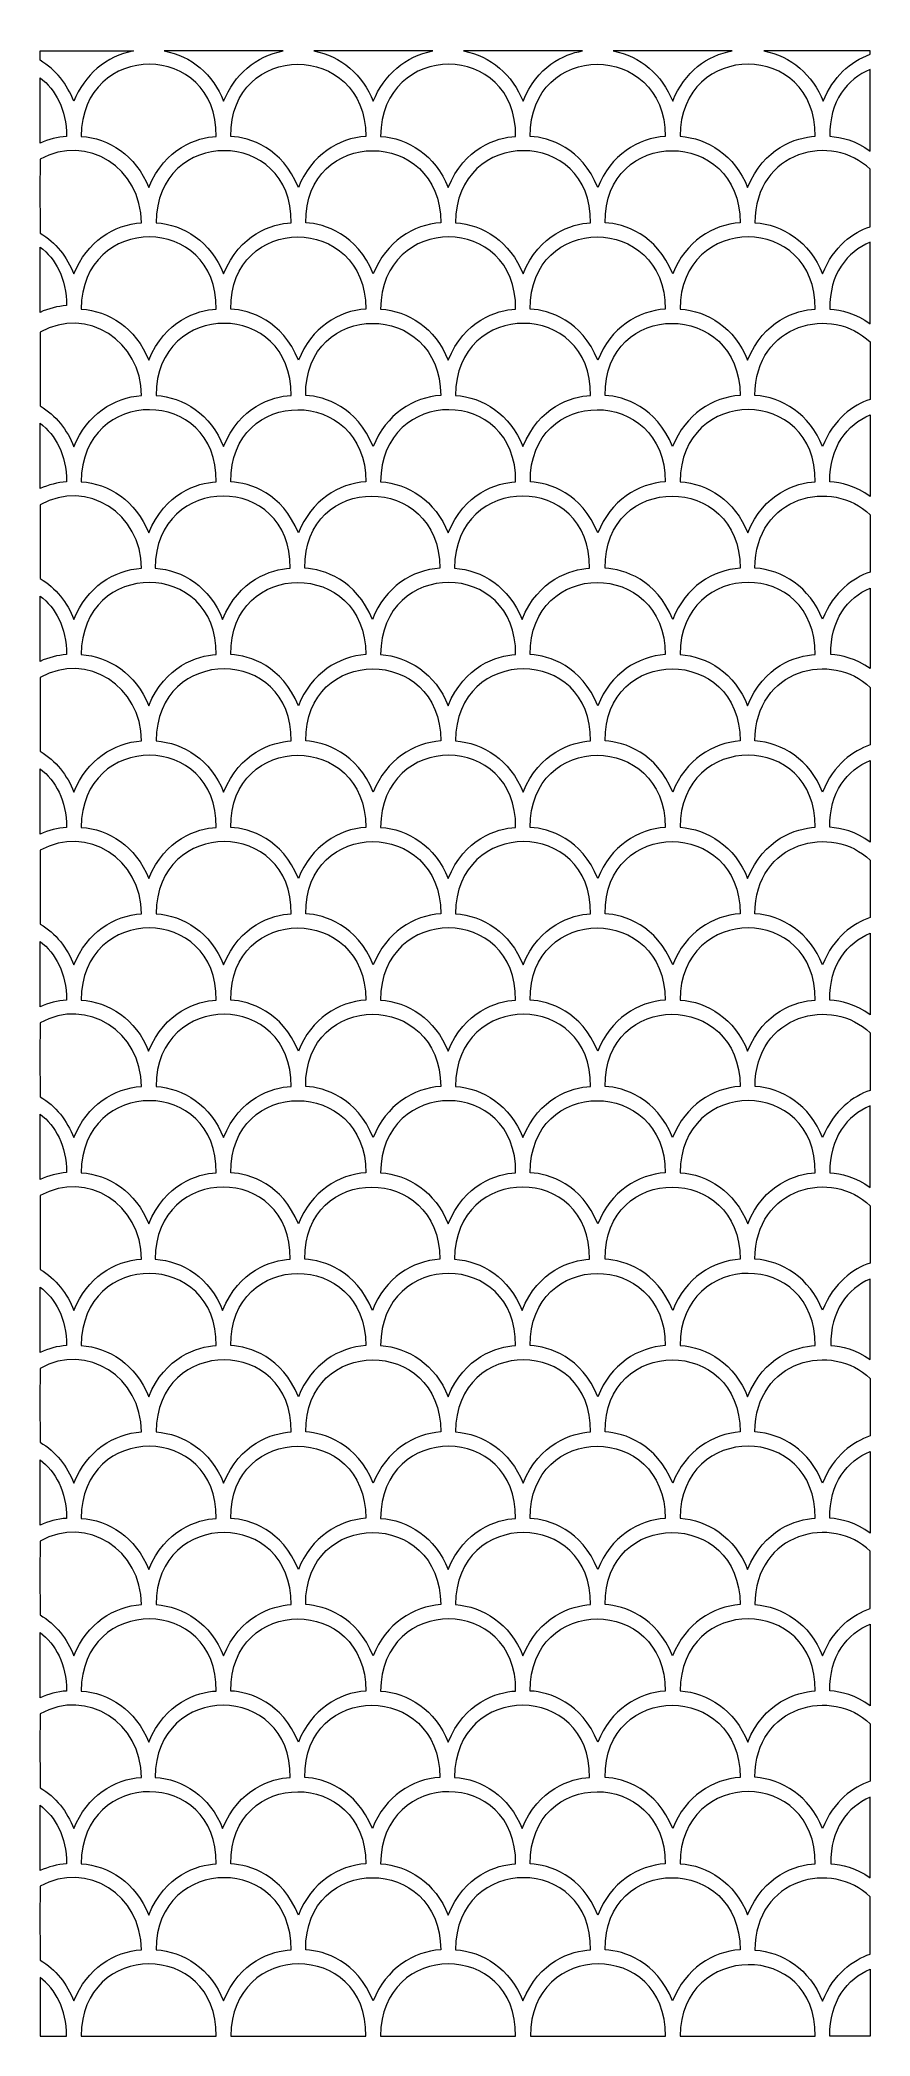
# Model space of a CAD drawing. Header units: centimetres. Extents: x -43 to 43, y -103 to 104.
import ezdxf

# ---------------------------------------------------------------- set-up
doc = ezdxf.new("R2010")
doc.units = ezdxf.units.CM
doc.header["$MEASUREMENT"] = 0
doc.layers.add('layer 1', color=7, linetype='Continuous')

msp = doc.modelspace()

# ---------------------------------------------------------------- linework, layer by layer
at = {"layer": 'layer 1', "color": 242, "lineweight": 9}
for points, knots in [([(-31.74404, 88.68978), (-33.06571, 92.06393), (-35.91155, 93.80827), (-38.74036, 93.99376), (-38.74036, 93.99376), (-38.70064, 103.98166), (-24.61232, 103.92757), (-24.74966, 93.99376), (-24.74966, 93.99376), (-26.72084, 93.8784), (-30.06688, 92.82874), (-31.74404, 88.68978)], [0, 0, 0, 0, 0.25, 0.25, 0.25, 0.25, 0.5, 0.5, 0.5, 0.5, 1, 1, 1, 1]), ([(-16.2313, 88.68976), (-14.90961, 92.0639), (-12.06377, 93.80824), (-9.23496, 93.99372), (-9.23496, 93.99372), (-9.27464, 103.98162), (-23.36296, 103.92757), (-23.22566, 93.99376), (-23.22566, 93.99376), (-21.25448, 93.87839), (-17.90844, 92.82872), (-16.2313, 88.68976)], [0, 0, 0, 0, 0.25, 0.25, 0.25, 0.25, 0.5, 0.5, 0.5, 0.5, 1, 1, 1, 1]), ([(-0.71464, 88.68974), (-2.03631, 92.06388), (-4.88215, 93.80823), (-7.71096, 93.99372), (-7.71096, 93.99372), (-7.67124, 103.98162), (6.41708, 103.92753), (6.27974, 93.99372), (6.27974, 93.99372), (4.30856, 93.87835), (0.96252, 92.8287), (-0.71464, 88.68974)], [0, 0, 0, 0, 0.25, 0.25, 0.25, 0.25, 0.5, 0.5, 0.5, 0.5, 1, 1, 1, 1]), ([(14.7981, 88.68972), (16.11979, 92.06386), (18.96563, 93.80819), (21.79444, 93.99368), (21.79444, 93.99368), (21.75476, 103.98158), (7.66644, 103.92753), (7.80374, 93.99372), (7.80374, 93.99372), (9.77492, 93.87835), (13.12096, 92.82868), (14.7981, 88.68972)], [0, 0, 0, 0, 0.25, 0.25, 0.25, 0.25, 0.5, 0.5, 0.5, 0.5, 1, 1, 1, 1]), ([(30.31926, 88.69756), (28.99758, 92.07169), (26.15173, 93.81602), (23.32292, 94.0015), (23.32292, 94.0015), (23.3626, 103.9894), (37.45092, 103.93537), (37.31362, 94.00156), (37.31362, 94.00156), (35.34244, 93.88618), (31.9964, 92.83652), (30.31926, 88.69756)], [0, 0, 0, 0, 0.25, 0.25, 0.25, 0.25, 0.5, 0.5, 0.5, 0.5, 1, 1, 1, 1]), ([(-33.32477, 102.84228), (-33.32477, 102.84228), (-43.00612, 102.84617), (-43.00612, 102.84617), (-43.00612, 102.84617), (-43.00612, 102.84617), (-43.0097, 101.88132), (-43.0097, 101.88132), (-43.0097, 101.88132), (-41.36682, 100.91911), (-40.20872, 99.3893), (-39.49845, 97.63643), (-39.49845, 97.63643), (-38.44616, 100.32283), (-36.14063, 102.35386), (-33.32477, 102.84228)], [0, 0, 0, 0, 0.2, 0.2, 0.2, 0.2, 0.4, 0.4, 0.4, 0.4, 0.6, 0.6, 0.6, 0.6, 1, 1, 1, 1]), ([(-17.82666, 102.8462), (-20.63703, 102.35691), (-22.89186, 100.3339), (-23.98331, 97.64035), (-23.98331, 97.64035), (-25.07234, 100.4206), (-27.32856, 102.35561), (-30.157, 102.84621), (-30.157, 102.84621), (-26.11623, 102.84621), (-21.86877, 102.8462), (-17.82666, 102.8462)], [0, 0, 0, 0, 0.25, 0.25, 0.25, 0.25, 0.5, 0.5, 0.5, 0.5, 1, 1, 1, 1]), ([(-2.29689, 102.84617), (-5.09905, 102.36007), (-7.41859, 100.32595), (-8.47057, 97.64033), (-8.47057, 97.64033), (-9.56265, 100.33543), (-11.81664, 102.35684), (-14.62724, 102.8462), (-14.62724, 102.8462), (-14.62724, 102.8462), (-2.29689, 102.84617), (-2.29689, 102.84617)], [0, 0, 0, 0, 0.25, 0.25, 0.25, 0.25, 0.5, 0.5, 0.5, 0.5, 1, 1, 1, 1]), ([(13.20267, 102.84615), (11.22202, 102.50124), (8.50373, 101.23755), (7.04609, 97.64031), (7.04609, 97.64031), (5.99363, 100.32716), (3.67476, 102.36009), (0.8724, 102.84617), (0.8724, 102.84617), (0.8724, 102.84617), (13.20267, 102.84615), (13.20267, 102.84615)], [0, 0, 0, 0, 0.25, 0.25, 0.25, 0.25, 0.5, 0.5, 0.5, 0.5, 1, 1, 1, 1]), ([(28.73252, 102.84614), (26.18836, 102.40485), (23.75224, 100.68696), (22.55883, 97.64029), (22.55883, 97.64029), (21.46671, 100.33549), (19.21278, 102.35679), (16.40216, 102.84616), (16.40216, 102.84616), (16.40216, 102.84616), (28.73252, 102.84614), (28.73252, 102.84614)], [0, 0, 0, 0, 0.25, 0.25, 0.25, 0.25, 0.5, 0.5, 0.5, 0.5, 1, 1, 1, 1]), ([(43.01594, 102.49677), (40.97701, 101.76271), (39.14679, 100.15364), (38.16229, 97.64029), (38.16229, 97.64029), (37.07017, 100.33549), (34.81624, 102.35679), (32.00562, 102.84616), (32.00562, 102.84616), (32.00562, 102.84616), (43.01596, 102.84616), (43.01596, 102.84616), (43.01596, 102.84616), (43.01596, 102.84616), (43.01594, 102.49677), (43.01594, 102.49677)], [0, 0, 0, 0, 0.2, 0.2, 0.2, 0.2, 0.4, 0.4, 0.4, 0.4, 0.6, 0.6, 0.6, 0.6, 1, 1, 1, 1]), ([(-43.00559, 93.2877), (-42.13619, 93.68226), (-41.21298, 93.92833), (-40.25972, 93.99082), (-40.25972, 93.99082), (-40.27093, 96.81412), (-41.38853, 98.83576), (-43.00621, 100.05795), (-43.00621, 100.05795), (-43.00621, 100.05795), (-43.00559, 93.2877), (-43.00559, 93.2877)], [0, 0, 0, 0, 0.25, 0.25, 0.25, 0.25, 0.5, 0.5, 0.5, 0.5, 1, 1, 1, 1]), ([(43.01608, 92.4713), (41.55408, 93.56116), (39.96927, 93.93533), (38.83762, 94.00156), (38.83762, 94.00156), (38.78738, 97.63665), (40.642, 99.94881), (43.01608, 100.93006), (43.01608, 100.93006), (43.01608, 100.93006), (43.01608, 92.4713), (43.01608, 92.4713)], [0, 0, 0, 0, 0.25, 0.25, 0.25, 0.25, 0.5, 0.5, 0.5, 0.5, 1, 1, 1, 1]), ([(-43.00607, 91.62205), (-38.1091, 94.34649), (-32.52139, 90.67458), (-32.49902, 85.04079), (-32.49902, 85.04079), (-35.32783, 84.85531), (-38.17367, 83.11097), (-39.49536, 79.73685), (-39.49536, 79.73685), (-40.2069, 81.49282), (-41.35942, 83.00688), (-43.00605, 83.97214), (-43.00605, 83.97214), (-43.01446, 86.52289), (-43.02148, 89.07153), (-43.00607, 91.62205)], [0, 0, 0, 0, 0.2, 0.2, 0.2, 0.2, 0.4, 0.4, 0.4, 0.4, 0.6, 0.6, 0.6, 0.6, 1, 1, 1, 1]), ([(-23.98334, 79.73977), (-25.30501, 83.11391), (-28.15085, 84.85825), (-30.97966, 85.04373), (-30.97966, 85.04373), (-30.93995, 95.03164), (-16.85163, 94.97755), (-16.98896, 85.04374), (-16.98896, 85.04374), (-18.96014, 84.92838), (-22.30618, 83.87872), (-23.98334, 79.73977)], [0, 0, 0, 0, 0.25, 0.25, 0.25, 0.25, 0.5, 0.5, 0.5, 0.5, 1, 1, 1, 1]), ([(-8.4706, 79.73975), (-7.14891, 83.11388), (-4.30307, 84.85822), (-1.47426, 85.04369), (-1.47426, 85.04369), (-1.51395, 95.0316), (-15.60227, 94.97755), (-15.46496, 85.04374), (-15.46496, 85.04374), (-13.49378, 84.92837), (-10.14774, 83.8787), (-8.4706, 79.73975)], [0, 0, 0, 0, 0.25, 0.25, 0.25, 0.25, 0.5, 0.5, 0.5, 0.5, 1, 1, 1, 1]), ([(7.04606, 79.73973), (5.72439, 83.11386), (2.87855, 84.85821), (0.04974, 85.04369), (0.04974, 85.04369), (0.08945, 95.0316), (14.17777, 94.97751), (14.04044, 85.0437), (14.04044, 85.0437), (12.06926, 84.92833), (8.72322, 83.87868), (7.04606, 79.73973)], [0, 0, 0, 0, 0.25, 0.25, 0.25, 0.25, 0.5, 0.5, 0.5, 0.5, 1, 1, 1, 1]), ([(22.5588, 79.73971), (23.88049, 83.11384), (26.72633, 84.85817), (29.55514, 85.04365), (29.55514, 85.04365), (29.51545, 95.03156), (15.42713, 94.97751), (15.56444, 85.0437), (15.56444, 85.0437), (17.53562, 84.92833), (20.88166, 83.87866), (22.5588, 79.73971)], [0, 0, 0, 0, 0.25, 0.25, 0.25, 0.25, 0.5, 0.5, 0.5, 0.5, 1, 1, 1, 1]), ([(43.01607, 84.63839), (41.24937, 84.03031), (39.25506, 82.64691), (38.07999, 79.74701), (38.07999, 79.74701), (36.75831, 83.12114), (33.91246, 84.86547), (31.08365, 85.05095), (31.08365, 85.05095), (31.11356, 92.58319), (39.13329, 94.40441), (43.01608, 90.58405), (43.01608, 90.58405), (43.01608, 90.58405), (43.01608, 90.584), (43.01608, 90.584), (43.01608, 90.584), (43.01608, 90.584), (43.01607, 84.63839), (43.01607, 84.63839)], [0, 0, 0, 0, 0.166666667, 0.166666667, 0.166666667, 0.166666667, 0.333333333, 0.333333333, 0.333333333, 0.333333333, 0.5, 0.5, 0.5, 0.5, 0.666666667, 0.666666667, 0.666666667, 0.666666667, 1, 1, 1, 1]), ([(-31.74369, 70.79735), (-33.06537, 74.17149), (-35.9112, 75.91583), (-38.74001, 76.10132), (-38.74001, 76.10132), (-38.7003, 86.08922), (-24.61198, 86.03512), (-24.74931, 76.10132), (-24.74931, 76.10132), (-26.72049, 75.98596), (-30.06654, 74.9363), (-31.74369, 70.79735)], [0, 0, 0, 0, 0.25, 0.25, 0.25, 0.25, 0.5, 0.5, 0.5, 0.5, 1, 1, 1, 1]), ([(-16.22853, 70.79733), (-14.90813, 74.17196), (-12.06294, 75.91738), (-9.2342, 76.10393), (-9.2342, 76.10393), (-9.27767, 86.09181), (-23.36597, 86.03243), (-23.2249, 76.09867), (-23.2249, 76.09867), (-21.25368, 75.98405), (-17.90725, 74.93565), (-16.22853, 70.79733)], [0, 0, 0, 0, 0.25, 0.25, 0.25, 0.25, 0.5, 0.5, 0.5, 0.5, 1, 1, 1, 1]), ([(-0.71429, 70.79731), (-2.03597, 74.17144), (-4.8818, 75.91579), (-7.71061, 76.10128), (-7.71061, 76.10128), (-7.6709, 86.08918), (6.41742, 86.03508), (6.28009, 76.10128), (6.28009, 76.10128), (4.30891, 75.98591), (0.96286, 74.93626), (-0.71429, 70.79731)], [0, 0, 0, 0, 0.25, 0.25, 0.25, 0.25, 0.5, 0.5, 0.5, 0.5, 1, 1, 1, 1]), ([(14.79845, 70.79729), (16.12013, 74.17142), (18.96598, 75.91575), (21.79479, 76.10124), (21.79479, 76.10124), (21.7551, 86.08914), (7.66678, 86.03508), (7.80409, 76.10128), (7.80409, 76.10128), (9.77527, 75.98591), (13.1213, 74.93624), (14.79845, 70.79729)], [0, 0, 0, 0, 0.25, 0.25, 0.25, 0.25, 0.5, 0.5, 0.5, 0.5, 1, 1, 1, 1]), ([(30.31931, 70.79698), (28.99761, 74.17111), (26.15178, 75.91544), (23.32297, 76.10092), (23.32297, 76.10092), (23.36264, 86.08882), (37.45096, 86.03478), (37.31367, 76.10098), (37.31367, 76.10098), (35.34249, 75.9856), (31.99644, 74.93594), (30.31931, 70.79698)], [0, 0, 0, 0, 0.25, 0.25, 0.25, 0.25, 0.5, 0.5, 0.5, 0.5, 1, 1, 1, 1]), ([(43.01605, 74.57077), (41.55407, 75.66059), (39.9693, 76.03475), (38.83767, 76.10098), (38.83767, 76.10098), (38.78742, 79.73603), (40.642, 82.04816), (43.01606, 83.02943), (43.01606, 83.02943), (43.01606, 83.02943), (43.01605, 74.57077), (43.01605, 74.57077)], [0, 0, 0, 0, 0.25, 0.25, 0.25, 0.25, 0.5, 0.5, 0.5, 0.5, 1, 1, 1, 1]), ([(-43.00559, 75.7617), (-42.13619, 76.15626), (-41.21298, 76.40233), (-40.25972, 76.46482), (-40.25972, 76.46482), (-40.27093, 79.28812), (-41.38853, 81.30976), (-43.00621, 82.53195), (-43.00621, 82.53195), (-43.00621, 82.53195), (-43.00559, 75.7617), (-43.00559, 75.7617)], [0, 0, 0, 0, 0.25, 0.25, 0.25, 0.25, 0.5, 0.5, 0.5, 0.5, 1, 1, 1, 1]), ([(-23.99267, 61.84721), (-25.31435, 65.22134), (-28.16019, 66.96569), (-30.989, 67.15118), (-30.989, 67.15118), (-30.94928, 77.13908), (-16.86096, 77.08499), (-16.9983, 67.15118), (-16.9983, 67.15118), (-18.96948, 67.03582), (-22.31552, 65.98616), (-23.99267, 61.84721)], [0, 0, 0, 0, 0.25, 0.25, 0.25, 0.25, 0.5, 0.5, 0.5, 0.5, 1, 1, 1, 1]), ([(-8.47993, 61.84719), (-7.15825, 65.22131), (-4.31241, 66.96566), (-1.4836, 67.15114), (-1.4836, 67.15114), (-1.52328, 77.13904), (-15.6116, 77.08499), (-15.4743, 67.15118), (-15.4743, 67.15118), (-13.50312, 67.03581), (-10.15708, 65.98614), (-8.47993, 61.84719)], [0, 0, 0, 0, 0.25, 0.25, 0.25, 0.25, 0.5, 0.5, 0.5, 0.5, 1, 1, 1, 1]), ([(7.03673, 61.84717), (5.71505, 65.22129), (2.86921, 66.96565), (0.0404, 67.15114), (0.0404, 67.15114), (0.08012, 77.13904), (14.16844, 77.08495), (14.0311, 67.15114), (14.0311, 67.15114), (12.05992, 67.03577), (8.71388, 65.98612), (7.03673, 61.84717)], [0, 0, 0, 0, 0.25, 0.25, 0.25, 0.25, 0.5, 0.5, 0.5, 0.5, 1, 1, 1, 1]), ([(22.54947, 61.84715), (23.87115, 65.22127), (26.71699, 66.96561), (29.5458, 67.1511), (29.5458, 67.1511), (29.50612, 77.139), (15.4178, 77.08495), (15.5551, 67.15114), (15.5551, 67.15114), (17.52628, 67.03577), (20.87232, 65.9861), (22.54947, 61.84715)], [0, 0, 0, 0, 0.25, 0.25, 0.25, 0.25, 0.5, 0.5, 0.5, 0.5, 1, 1, 1, 1]), ([(-43.00193, 73.71449), (-38.10496, 76.43893), (-32.51725, 72.76702), (-32.49488, 67.13323), (-32.49488, 67.13323), (-35.32369, 66.94775), (-38.16953, 65.20341), (-39.49122, 61.82929), (-39.49122, 61.82929), (-40.20276, 63.58526), (-41.35528, 65.09932), (-43.00191, 66.06458), (-43.00191, 66.06458), (-43.01032, 68.61533), (-43.01734, 71.16397), (-43.00193, 73.71449)], [0, 0, 0, 0, 0.2, 0.2, 0.2, 0.2, 0.4, 0.4, 0.4, 0.4, 0.6, 0.6, 0.6, 0.6, 1, 1, 1, 1]), ([(43.01607, 72.69124), (39.13341, 76.51201), (31.11323, 74.69096), (31.08332, 67.15851), (31.08332, 67.15851), (33.91213, 66.97303), (36.75798, 65.2287), (38.07967, 61.85457), (38.07967, 61.85457), (39.2548, 64.75463), (41.24927, 66.13802), (43.01604, 66.74605), (43.01604, 66.74605), (43.01604, 66.74605), (43.01607, 72.69124), (43.01607, 72.69124)], [0, 0, 0, 0, 0.2, 0.2, 0.2, 0.2, 0.4, 0.4, 0.4, 0.4, 0.6, 0.6, 0.6, 0.6, 1, 1, 1, 1]), ([(-31.74333, 52.89855), (-33.065, 56.27268), (-35.91084, 58.01703), (-38.73965, 58.20252), (-38.73965, 58.20252), (-38.69993, 68.19041), (-24.61161, 68.13633), (-24.74895, 58.20252), (-24.74895, 58.20252), (-26.72013, 58.08716), (-30.06617, 57.0375), (-31.74333, 52.89855)], [0, 0, 0, 0, 0.25, 0.25, 0.25, 0.25, 0.5, 0.5, 0.5, 0.5, 1, 1, 1, 1]), ([(-16.23059, 52.89853), (-14.9089, 56.27265), (-12.06306, 58.017), (-9.23425, 58.20248), (-9.23425, 58.20248), (-9.27393, 68.19037), (-23.36225, 68.13633), (-23.22495, 58.20252), (-23.22495, 58.20252), (-21.25377, 58.08715), (-17.90773, 57.03748), (-16.23059, 52.89853)], [0, 0, 0, 0, 0.25, 0.25, 0.25, 0.25, 0.5, 0.5, 0.5, 0.5, 1, 1, 1, 1]), ([(-0.71393, 52.89851), (-2.0356, 56.27263), (-4.88144, 58.01699), (-7.71025, 58.20248), (-7.71025, 58.20248), (-7.67053, 68.19037), (6.41779, 68.13629), (6.28045, 58.20248), (6.28045, 58.20248), (4.30927, 58.08711), (0.96323, 57.03746), (-0.71393, 52.89851)], [0, 0, 0, 0, 0.25, 0.25, 0.25, 0.25, 0.5, 0.5, 0.5, 0.5, 1, 1, 1, 1]), ([(14.79881, 52.89849), (16.1205, 56.27261), (18.96634, 58.01695), (21.79515, 58.20244), (21.79515, 58.20244), (21.75547, 68.19033), (7.66715, 68.13629), (7.80445, 58.20248), (7.80445, 58.20248), (9.77563, 58.08711), (13.12167, 57.03744), (14.79881, 52.89849)], [0, 0, 0, 0, 0.25, 0.25, 0.25, 0.25, 0.5, 0.5, 0.5, 0.5, 1, 1, 1, 1]), ([(30.32866, 52.90441), (29.00697, 56.27855), (26.16113, 58.02288), (23.33231, 58.20836), (23.33231, 58.20836), (23.372, 68.19627), (37.46032, 68.14223), (37.32301, 58.20842), (37.32301, 58.20842), (35.35184, 58.09303), (32.0058, 57.04337), (30.32866, 52.90441)], [0, 0, 0, 0, 0.25, 0.25, 0.25, 0.25, 0.5, 0.5, 0.5, 0.5, 1, 1, 1, 1]), ([(-43.00659, 57.49769), (-42.13719, 57.89225), (-41.21398, 58.13832), (-40.26072, 58.20081), (-40.26072, 58.20081), (-40.27193, 61.02411), (-41.38953, 63.04575), (-43.00721, 64.26794), (-43.00721, 64.26794), (-43.00721, 64.26794), (-43.00659, 57.49769), (-43.00659, 57.49769)], [0, 0, 0, 0, 0.25, 0.25, 0.25, 0.25, 0.5, 0.5, 0.5, 0.5, 1, 1, 1, 1]), ([(43.01603, 56.68519), (43.01603, 56.68519), (43.01602, 65.13298), (43.01602, 65.13298), (43.01602, 65.13298), (40.64648, 64.14951), (38.79684, 61.83867), (38.84701, 58.20842), (38.84701, 58.20842), (39.97623, 58.14233), (41.55665, 57.76963), (43.01603, 56.68519)], [0, 0, 0, 0, 0.25, 0.25, 0.25, 0.25, 0.5, 0.5, 0.5, 0.5, 1, 1, 1, 1]), ([(-43.00162, 55.82836), (-38.10465, 58.5528), (-32.51694, 54.88089), (-32.49457, 49.2471), (-32.49457, 49.2471), (-35.32338, 49.06162), (-38.16922, 47.31728), (-39.49091, 43.94316), (-39.49091, 43.94316), (-40.20245, 45.69913), (-41.35497, 47.21319), (-43.0016, 48.17845), (-43.0016, 48.17845), (-43.01001, 50.7292), (-43.01703, 53.27784), (-43.00162, 55.82836)], [0, 0, 0, 0, 0.2, 0.2, 0.2, 0.2, 0.4, 0.4, 0.4, 0.4, 0.6, 0.6, 0.6, 0.6, 1, 1, 1, 1]), ([(-24.08287, 43.94788), (-25.40454, 47.32203), (-28.25038, 49.06637), (-31.07919, 49.25186), (-31.07919, 49.25186), (-31.03948, 59.23976), (-16.95116, 59.18567), (-17.08849, 49.25186), (-17.08849, 49.25186), (-19.05967, 49.13649), (-22.40571, 48.08683), (-24.08287, 43.94788)], [0, 0, 0, 0, 0.25, 0.25, 0.25, 0.25, 0.5, 0.5, 0.5, 0.5, 1, 1, 1, 1]), ([(-8.57013, 43.94786), (-7.24844, 47.322), (-4.4026, 49.06634), (-1.57379, 49.25182), (-1.57379, 49.25182), (-1.61348, 59.23972), (-15.7018, 59.18567), (-15.56449, 49.25186), (-15.56449, 49.25186), (-13.59331, 49.13648), (-10.24727, 48.08681), (-8.57013, 43.94786)], [0, 0, 0, 0, 0.25, 0.25, 0.25, 0.25, 0.5, 0.5, 0.5, 0.5, 1, 1, 1, 1]), ([(6.94653, 43.94784), (5.62486, 47.32198), (2.77902, 49.06633), (-0.04979, 49.25182), (-0.04979, 49.25182), (-0.01008, 59.23972), (14.07824, 59.18563), (13.94091, 49.25182), (13.94091, 49.25182), (11.96973, 49.13644), (8.62369, 48.08679), (6.94653, 43.94784)], [0, 0, 0, 0, 0.25, 0.25, 0.25, 0.25, 0.5, 0.5, 0.5, 0.5, 1, 1, 1, 1]), ([(22.55987, 43.94673), (23.88156, 47.32085), (26.7274, 49.06519), (29.55621, 49.25068), (29.55621, 49.25068), (29.51652, 59.23857), (15.4282, 59.18453), (15.56551, 49.25072), (15.56551, 49.25072), (17.53669, 49.13535), (20.88273, 48.08568), (22.55987, 43.94673)], [0, 0, 0, 0, 0.25, 0.25, 0.25, 0.25, 0.5, 0.5, 0.5, 0.5, 1, 1, 1, 1]), ([(43.01608, 54.79209), (39.13354, 58.61331), (31.11289, 56.79239), (31.08298, 49.25971), (31.08298, 49.25971), (33.91179, 49.07423), (36.75764, 47.3299), (38.07932, 43.95577), (38.07932, 43.95577), (39.25452, 46.85601), (41.24916, 48.2394), (43.01602, 48.84736), (43.01602, 48.84736), (43.01602, 48.84736), (43.01608, 54.79209), (43.01608, 54.79209)], [0, 0, 0, 0, 0.2, 0.2, 0.2, 0.2, 0.4, 0.4, 0.4, 0.4, 0.6, 0.6, 0.6, 0.6, 1, 1, 1, 1]), ([(-31.74607, 34.99325), (-33.06775, 38.36739), (-35.91358, 40.11173), (-38.74239, 40.29721), (-38.74239, 40.29721), (-38.70268, 50.28512), (-24.61436, 50.23103), (-24.75169, 40.29721), (-24.75169, 40.29721), (-26.72287, 40.18186), (-30.06892, 39.1322), (-31.74607, 34.99325)], [0, 0, 0, 0, 0.25, 0.25, 0.25, 0.25, 0.5, 0.5, 0.5, 0.5, 1, 1, 1, 1]), ([(-16.23333, 34.99323), (-14.91165, 38.36736), (-12.0658, 40.1117), (-9.23699, 40.29717), (-9.23699, 40.29717), (-9.27668, 50.28508), (-23.365, 50.23103), (-23.22769, 40.29721), (-23.22769, 40.29721), (-21.25651, 40.18185), (-17.91048, 39.13218), (-16.23333, 34.99323)], [0, 0, 0, 0, 0.25, 0.25, 0.25, 0.25, 0.5, 0.5, 0.5, 0.5, 1, 1, 1, 1]), ([(-0.71667, 34.99321), (-2.03835, 38.36734), (-4.88418, 40.11169), (-7.71299, 40.29717), (-7.71299, 40.29717), (-7.67328, 50.28508), (6.41504, 50.23099), (6.27771, 40.29717), (6.27771, 40.29717), (4.30653, 40.18181), (0.96048, 39.13216), (-0.71667, 34.99321)], [0, 0, 0, 0, 0.25, 0.25, 0.25, 0.25, 0.5, 0.5, 0.5, 0.5, 1, 1, 1, 1]), ([(14.79607, 34.99319), (16.11775, 38.36732), (18.9636, 40.11165), (21.79241, 40.29713), (21.79241, 40.29713), (21.75272, 50.28504), (7.6644, 50.23099), (7.80171, 40.29717), (7.80171, 40.29717), (9.77289, 40.18181), (13.11892, 39.13214), (14.79607, 34.99319)], [0, 0, 0, 0, 0.25, 0.25, 0.25, 0.25, 0.5, 0.5, 0.5, 0.5, 1, 1, 1, 1]), ([(30.31827, 35.00399), (28.99658, 38.37813), (26.15074, 40.12246), (23.32193, 40.30794), (23.32193, 40.30794), (23.36161, 50.29584), (37.44993, 50.24181), (37.31263, 40.308), (37.31263, 40.308), (35.34145, 40.19261), (31.99541, 39.14296), (30.31827, 35.00399)], [0, 0, 0, 0, 0.25, 0.25, 0.25, 0.25, 0.5, 0.5, 0.5, 0.5, 1, 1, 1, 1]), ([(-43.00659, 39.59874), (-42.13719, 39.9933), (-41.21398, 40.23937), (-40.26072, 40.30186), (-40.26072, 40.30186), (-40.27193, 43.12516), (-41.38953, 45.1468), (-43.00721, 46.36899), (-43.00721, 46.36899), (-43.00721, 46.36899), (-43.00659, 39.59874), (-43.00659, 39.59874)], [0, 0, 0, 0, 0.25, 0.25, 0.25, 0.25, 0.5, 0.5, 0.5, 0.5, 1, 1, 1, 1]), ([(43.016, 38.85191), (43.016, 38.85191), (43.01601, 47.19546), (43.01601, 47.19546), (43.01601, 47.19546), (40.6899, 46.19115), (38.88769, 43.89314), (38.93723, 40.3091), (38.93723, 40.3091), (40.04321, 40.24437), (41.58202, 39.88552), (43.016, 38.85191)], [0, 0, 0, 0, 0.25, 0.25, 0.25, 0.25, 0.5, 0.5, 0.5, 0.5, 1, 1, 1, 1]), ([(-43.00162, 37.93205), (-38.10465, 40.65649), (-32.51694, 36.98458), (-32.49457, 31.35079), (-32.49457, 31.35079), (-35.32338, 31.16531), (-38.16922, 29.42097), (-39.49091, 26.04685), (-39.49091, 26.04685), (-40.20245, 27.80282), (-41.35497, 29.31688), (-43.0016, 30.28214), (-43.0016, 30.28214), (-43.01001, 32.83289), (-43.01703, 35.38153), (-43.00162, 37.93205)], [0, 0, 0, 0, 0.2, 0.2, 0.2, 0.2, 0.4, 0.4, 0.4, 0.4, 0.6, 0.6, 0.6, 0.6, 1, 1, 1, 1]), ([(-23.98341, 26.04349), (-25.30509, 29.41763), (-28.15093, 31.16196), (-30.97974, 31.34746), (-30.97974, 31.34746), (-30.94002, 41.33536), (-16.8517, 41.28127), (-16.98904, 31.34746), (-16.98904, 31.34746), (-18.96022, 31.2321), (-22.30626, 30.18244), (-23.98341, 26.04349)], [0, 0, 0, 0, 0.25, 0.25, 0.25, 0.25, 0.5, 0.5, 0.5, 0.5, 1, 1, 1, 1]), ([(-8.47067, 26.04347), (-7.14899, 29.4176), (-4.30315, 31.16193), (-1.47434, 31.34742), (-1.47434, 31.34742), (-1.51402, 41.33532), (-15.60234, 41.28127), (-15.46504, 31.34746), (-15.46504, 31.34746), (-13.49386, 31.23209), (-10.14782, 30.18242), (-8.47067, 26.04347)], [0, 0, 0, 0, 0.25, 0.25, 0.25, 0.25, 0.5, 0.5, 0.5, 0.5, 1, 1, 1, 1]), ([(7.04599, 26.04345), (5.72431, 29.41758), (2.87847, 31.16192), (0.04966, 31.34742), (0.04966, 31.34742), (0.08938, 41.33532), (14.1777, 41.28123), (14.04036, 31.34742), (14.04036, 31.34742), (12.06918, 31.23205), (8.72314, 30.1824), (7.04599, 26.04345)], [0, 0, 0, 0, 0.25, 0.25, 0.25, 0.25, 0.5, 0.5, 0.5, 0.5, 1, 1, 1, 1]), ([(22.55873, 26.04343), (23.88041, 29.41756), (26.72625, 31.16188), (29.55506, 31.34738), (29.55506, 31.34738), (29.51538, 41.33528), (15.42706, 41.28123), (15.56436, 31.34742), (15.56436, 31.34742), (17.53554, 31.23205), (20.88158, 30.18238), (22.55873, 26.04343)], [0, 0, 0, 0, 0.25, 0.25, 0.25, 0.25, 0.5, 0.5, 0.5, 0.5, 1, 1, 1, 1]), ([(43.01599, 36.88959), (39.13239, 40.70713), (31.11565, 38.88525), (31.08574, 31.35441), (31.08574, 31.35441), (33.91455, 31.16893), (36.76039, 29.4246), (38.08209, 26.05047), (38.08209, 26.05047), (39.25666, 28.94918), (41.24982, 30.33263), (43.01599, 30.9411), (43.01599, 30.9411), (43.01599, 30.9411), (43.01599, 36.88959), (43.01599, 36.88959)], [0, 0, 0, 0, 0.2, 0.2, 0.2, 0.2, 0.4, 0.4, 0.4, 0.4, 0.6, 0.6, 0.6, 0.6, 1, 1, 1, 1]), ([(-31.74414, 17.09293), (-33.06581, 20.46707), (-35.91165, 22.21141), (-38.74046, 22.3969), (-38.74046, 22.3969), (-38.70074, 32.3848), (-24.61242, 32.3307), (-24.74976, 22.3969), (-24.74976, 22.3969), (-26.72094, 22.28154), (-30.06698, 21.23188), (-31.74414, 17.09293)], [0, 0, 0, 0, 0.25, 0.25, 0.25, 0.25, 0.5, 0.5, 0.5, 0.5, 1, 1, 1, 1]), ([(-16.2314, 17.09291), (-14.90971, 20.46704), (-12.06387, 22.21138), (-9.23506, 22.39686), (-9.23506, 22.39686), (-9.27474, 32.38476), (-23.36306, 32.3307), (-23.22576, 22.3969), (-23.22576, 22.3969), (-21.25458, 22.28153), (-17.90854, 21.23186), (-16.2314, 17.09291)], [0, 0, 0, 0, 0.25, 0.25, 0.25, 0.25, 0.5, 0.5, 0.5, 0.5, 1, 1, 1, 1]), ([(-0.71474, 17.09289), (-2.03641, 20.46702), (-4.88225, 22.21137), (-7.71106, 22.39686), (-7.71106, 22.39686), (-7.67134, 32.38476), (6.41698, 32.33066), (6.27964, 22.39686), (6.27964, 22.39686), (4.30846, 22.28149), (0.96242, 21.23184), (-0.71474, 17.09289)], [0, 0, 0, 0, 0.25, 0.25, 0.25, 0.25, 0.5, 0.5, 0.5, 0.5, 1, 1, 1, 1]), ([(14.798, 17.09287), (16.11969, 20.467), (18.96553, 22.21133), (21.79434, 22.39682), (21.79434, 22.39682), (21.75466, 32.38472), (7.66634, 32.33066), (7.80364, 22.39686), (7.80364, 22.39686), (9.77482, 22.28149), (13.12086, 21.23182), (14.798, 17.09287)], [0, 0, 0, 0, 0.25, 0.25, 0.25, 0.25, 0.5, 0.5, 0.5, 0.5, 1, 1, 1, 1]), ([(30.31943, 17.1007), (28.99775, 20.47483), (26.1519, 22.21916), (23.32309, 22.40463), (23.32309, 22.40463), (23.36277, 32.39254), (37.45109, 32.33851), (37.31379, 22.4047), (37.31379, 22.4047), (35.34261, 22.28932), (31.99658, 21.23966), (30.31943, 17.1007)], [0, 0, 0, 0, 0.25, 0.25, 0.25, 0.25, 0.5, 0.5, 0.5, 0.5, 1, 1, 1, 1]), ([(43.01598, 29.33308), (40.64202, 28.35177), (38.78755, 26.03964), (38.83779, 22.4047), (38.83779, 22.4047), (39.96937, 22.33847), (41.55405, 21.96434), (43.01598, 20.87464), (43.01598, 20.87464), (43.01598, 20.87464), (43.01598, 29.33308), (43.01598, 29.33308)], [0, 0, 0, 0, 0.25, 0.25, 0.25, 0.25, 0.5, 0.5, 0.5, 0.5, 1, 1, 1, 1]), ([(-43.00659, 21.69436), (-42.13719, 22.08892), (-41.21398, 22.33499), (-40.26072, 22.39748), (-40.26072, 22.39748), (-40.27193, 25.22078), (-41.38953, 27.24242), (-43.00721, 28.46461), (-43.00721, 28.46461), (-43.00721, 28.46461), (-43.00659, 21.69436), (-43.00659, 21.69436)], [0, 0, 0, 0, 0.25, 0.25, 0.25, 0.25, 0.5, 0.5, 0.5, 0.5, 1, 1, 1, 1]), ([(-23.98344, 8.1429), (-25.30511, 11.51705), (-28.15095, 13.26139), (-30.97976, 13.44688), (-30.97976, 13.44688), (-30.94005, 23.43477), (-16.85173, 23.38069), (-16.98906, 13.44688), (-16.98906, 13.44688), (-18.96024, 13.33151), (-22.30628, 12.28185), (-23.98344, 8.1429)], [0, 0, 0, 0, 0.25, 0.25, 0.25, 0.25, 0.5, 0.5, 0.5, 0.5, 1, 1, 1, 1]), ([(-8.4707, 8.14288), (-7.14901, 11.51702), (-4.30317, 13.26136), (-1.47436, 13.44684), (-1.47436, 13.44684), (-1.51405, 23.43473), (-15.60237, 23.38069), (-15.46506, 13.44688), (-15.46506, 13.44688), (-13.49388, 13.3315), (-10.14784, 12.28183), (-8.4707, 8.14288)], [0, 0, 0, 0, 0.25, 0.25, 0.25, 0.25, 0.5, 0.5, 0.5, 0.5, 1, 1, 1, 1]), ([(7.04596, 8.14286), (5.72429, 11.517), (2.87845, 13.26135), (0.04964, 13.44684), (0.04964, 13.44684), (0.08935, 23.43473), (14.17767, 23.38065), (14.04034, 13.44684), (14.04034, 13.44684), (12.06916, 13.33146), (8.72312, 12.28181), (7.04596, 8.14286)], [0, 0, 0, 0, 0.25, 0.25, 0.25, 0.25, 0.5, 0.5, 0.5, 0.5, 1, 1, 1, 1]), ([(22.5587, 8.14284), (23.88039, 11.51698), (26.72623, 13.26131), (29.55504, 13.4468), (29.55504, 13.4468), (29.51535, 23.43469), (15.42703, 23.38065), (15.56434, 13.44684), (15.56434, 13.44684), (17.53552, 13.33146), (20.88156, 12.28179), (22.5587, 8.14284)], [0, 0, 0, 0, 0.25, 0.25, 0.25, 0.25, 0.5, 0.5, 0.5, 0.5, 1, 1, 1, 1]), ([(43.01601, 18.98739), (39.13312, 22.80742), (31.11374, 20.98616), (31.08383, 13.45409), (31.08383, 13.45409), (33.91264, 13.26861), (36.75848, 11.52428), (38.08017, 8.15015), (38.08017, 8.15015), (39.25517, 11.0499), (41.24935, 12.4333), (43.01597, 13.04143), (43.01597, 13.04143), (43.01597, 13.04143), (43.01601, 18.98739), (43.01601, 18.98739)], [0, 0, 0, 0, 0.2, 0.2, 0.2, 0.2, 0.4, 0.4, 0.4, 0.4, 0.6, 0.6, 0.6, 0.6, 1, 1, 1, 1]), ([(-43.00162, 20.02712), (-38.10465, 22.75156), (-32.51694, 19.07965), (-32.49457, 13.44586), (-32.49457, 13.44586), (-35.32338, 13.26038), (-38.16922, 11.51604), (-39.49091, 8.14192), (-39.49091, 8.14192), (-40.20245, 9.89789), (-41.35497, 11.41195), (-43.0016, 12.37721), (-43.0016, 12.37721), (-43.01001, 14.92796), (-43.01703, 17.4766), (-43.00162, 20.02712)], [0, 0, 0, 0, 0.2, 0.2, 0.2, 0.2, 0.4, 0.4, 0.4, 0.4, 0.6, 0.6, 0.6, 0.6, 1, 1, 1, 1]), ([(-31.75347, -0.80435), (-33.07515, 2.56978), (-35.92098, 4.31413), (-38.74979, 4.49962), (-38.74979, 4.49962), (-38.71008, 14.48752), (-24.62176, 14.43342), (-24.75909, 4.49962), (-24.75909, 4.49962), (-26.73027, 4.38426), (-30.07632, 3.3346), (-31.75347, -0.80435)], [0, 0, 0, 0, 0.25, 0.25, 0.25, 0.25, 0.5, 0.5, 0.5, 0.5, 1, 1, 1, 1]), ([(-16.23831, -0.80437), (-14.91791, 2.57025), (-12.07272, 4.31568), (-9.24398, 4.50223), (-9.24398, 4.50223), (-9.28745, 14.4901), (-23.37575, 14.43073), (-23.23468, 4.49697), (-23.23468, 4.49697), (-21.26346, 4.38234), (-17.91703, 3.33396), (-16.23831, -0.80437)], [0, 0, 0, 0, 0.25, 0.25, 0.25, 0.25, 0.5, 0.5, 0.5, 0.5, 1, 1, 1, 1]), ([(-0.72407, -0.80439), (-2.04575, 2.56973), (-4.89158, 4.31409), (-7.72039, 4.49958), (-7.72039, 4.49958), (-7.68068, 14.48748), (6.40764, 14.43338), (6.27031, 4.49958), (6.27031, 4.49958), (4.29913, 4.38421), (0.95308, 3.33456), (-0.72407, -0.80439)], [0, 0, 0, 0, 0.25, 0.25, 0.25, 0.25, 0.5, 0.5, 0.5, 0.5, 1, 1, 1, 1]), ([(14.78867, -0.80441), (16.11035, 2.56971), (18.9562, 4.31405), (21.78501, 4.49954), (21.78501, 4.49954), (21.74532, 14.48744), (7.657, 14.43338), (7.79431, 4.49958), (7.79431, 4.49958), (9.76549, 4.38421), (13.11152, 3.33454), (14.78867, -0.80441)], [0, 0, 0, 0, 0.25, 0.25, 0.25, 0.25, 0.5, 0.5, 0.5, 0.5, 1, 1, 1, 1]), ([(30.31948, -0.79988), (28.99779, 2.57425), (26.15195, 4.31857), (23.32314, 4.50406), (23.32314, 4.50406), (23.36281, 14.49196), (37.45113, 14.43793), (37.31384, 4.50411), (37.31384, 4.50411), (35.34266, 4.38874), (31.99661, 3.33908), (30.31948, -0.79988)], [0, 0, 0, 0, 0.25, 0.25, 0.25, 0.25, 0.5, 0.5, 0.5, 0.5, 1, 1, 1, 1]), ([(-43.00659, 3.79602), (-42.13719, 4.19058), (-41.21398, 4.43665), (-40.26072, 4.49914), (-40.26072, 4.49914), (-40.27193, 7.32244), (-41.38953, 9.34408), (-43.00721, 10.56627), (-43.00721, 10.56627), (-43.00721, 10.56627), (-43.00659, 3.79602), (-43.00659, 3.79602)], [0, 0, 0, 0, 0.25, 0.25, 0.25, 0.25, 0.5, 0.5, 0.5, 0.5, 1, 1, 1, 1]), ([(43.01595, 2.97411), (43.01595, 2.97411), (43.01596, 11.43247), (43.01596, 11.43247), (43.01596, 11.43247), (40.64203, 10.45114), (38.78759, 8.13902), (38.83784, 4.50412), (38.83784, 4.50412), (39.9694, 4.43789), (41.55405, 4.06377), (43.01595, 2.97411)], [0, 0, 0, 0, 0.25, 0.25, 0.25, 0.25, 0.5, 0.5, 0.5, 0.5, 1, 1, 1, 1]), ([(-43.0067, 2.13732), (-38.10973, 4.86176), (-32.52202, 1.18985), (-32.49965, -4.44394), (-32.49965, -4.44394), (-35.32846, -4.62942), (-38.1743, -6.37376), (-39.49599, -9.74788), (-39.49599, -9.74788), (-40.20753, -7.99191), (-41.36005, -6.47785), (-43.00668, -5.51259), (-43.00668, -5.51259), (-43.01509, -2.96184), (-43.02211, -0.4132), (-43.0067, 2.13732)], [0, 0, 0, 0, 0.2, 0.2, 0.2, 0.2, 0.4, 0.4, 0.4, 0.4, 0.6, 0.6, 0.6, 0.6, 1, 1, 1, 1]), ([(-23.99277, -9.74965), (-25.31445, -6.37551), (-28.16029, -4.63117), (-30.9891, -4.44569), (-30.9891, -4.44569), (-30.94938, 5.54222), (-16.86106, 5.48813), (-16.9984, -4.44569), (-16.9984, -4.44569), (-18.96958, -4.56104), (-22.31562, -5.6107), (-23.99277, -9.74965)], [0, 0, 0, 0, 0.25, 0.25, 0.25, 0.25, 0.5, 0.5, 0.5, 0.5, 1, 1, 1, 1]), ([(-8.48003, -9.74967), (-7.15835, -6.37554), (-4.31251, -4.6312), (-1.4837, -4.44573), (-1.4837, -4.44573), (-1.52338, 5.54218), (-15.6117, 5.48813), (-15.4744, -4.44569), (-15.4744, -4.44569), (-13.50322, -4.56105), (-10.15718, -5.61072), (-8.48003, -9.74967)], [0, 0, 0, 0, 0.25, 0.25, 0.25, 0.25, 0.5, 0.5, 0.5, 0.5, 1, 1, 1, 1]), ([(7.03663, -9.74969), (5.71495, -6.37556), (2.86911, -4.63121), (0.0403, -4.44573), (0.0403, -4.44573), (0.08002, 5.54218), (14.16834, 5.48809), (14.031, -4.44573), (14.031, -4.44573), (12.05982, -4.56109), (8.71378, -5.61074), (7.03663, -9.74969)], [0, 0, 0, 0, 0.25, 0.25, 0.25, 0.25, 0.5, 0.5, 0.5, 0.5, 1, 1, 1, 1]), ([(22.54937, -9.74971), (23.87105, -6.37558), (26.71689, -4.63125), (29.5457, -4.44577), (29.5457, -4.44577), (29.50602, 5.54214), (15.4177, 5.48809), (15.555, -4.44573), (15.555, -4.44573), (17.52618, -4.56109), (20.87222, -5.61076), (22.54937, -9.74971)], [0, 0, 0, 0, 0.25, 0.25, 0.25, 0.25, 0.5, 0.5, 0.5, 0.5, 1, 1, 1, 1]), ([(43.01599, 1.0993), (39.1296, 4.9072), (31.12307, 3.08284), (31.09317, -4.44319), (31.09317, -4.44319), (33.92199, -4.62867), (36.76783, -6.373), (38.08952, -9.74713), (38.08952, -9.74713), (39.26244, -6.85251), (41.25163, -5.46887), (43.01594, -4.85908), (43.01594, -4.85908), (43.01594, -4.85908), (43.01599, 1.0993), (43.01599, 1.0993)], [0, 0, 0, 0, 0.2, 0.2, 0.2, 0.2, 0.4, 0.4, 0.4, 0.4, 0.6, 0.6, 0.6, 0.6, 1, 1, 1, 1]), ([(-31.74343, -18.69831), (-33.0651, -15.32417), (-35.91094, -13.57983), (-38.73975, -13.39435), (-38.73975, -13.39435), (-38.70003, -3.40644), (-24.61171, -3.46053), (-24.74905, -13.39435), (-24.74905, -13.39435), (-26.72023, -13.5097), (-30.06627, -14.55936), (-31.74343, -18.69831)], [0, 0, 0, 0, 0.25, 0.25, 0.25, 0.25, 0.5, 0.5, 0.5, 0.5, 1, 1, 1, 1]), ([(-16.23069, -18.69833), (-14.909, -15.3242), (-12.06316, -13.57986), (-9.23435, -13.39439), (-9.23435, -13.39439), (-9.27403, -3.40648), (-23.36235, -3.46053), (-23.22505, -13.39435), (-23.22505, -13.39435), (-21.25387, -13.50971), (-17.90783, -14.55938), (-16.23069, -18.69833)], [0, 0, 0, 0, 0.25, 0.25, 0.25, 0.25, 0.5, 0.5, 0.5, 0.5, 1, 1, 1, 1]), ([(-0.71403, -18.69835), (-2.0357, -15.32422), (-4.88154, -13.57987), (-7.71035, -13.39439), (-7.71035, -13.39439), (-7.67063, -3.40648), (6.41769, -3.46057), (6.28035, -13.39439), (6.28035, -13.39439), (4.30917, -13.50975), (0.96313, -14.5594), (-0.71403, -18.69835)], [0, 0, 0, 0, 0.25, 0.25, 0.25, 0.25, 0.5, 0.5, 0.5, 0.5, 1, 1, 1, 1]), ([(14.79871, -18.69837), (16.1204, -15.32424), (18.96624, -13.57991), (21.79505, -13.39443), (21.79505, -13.39443), (21.75537, -3.40652), (7.66705, -3.46057), (7.80435, -13.39439), (7.80435, -13.39439), (9.77553, -13.50975), (13.12157, -14.55942), (14.79871, -18.69837)], [0, 0, 0, 0, 0.25, 0.25, 0.25, 0.25, 0.5, 0.5, 0.5, 0.5, 1, 1, 1, 1]), ([(30.32883, -18.69244), (29.00715, -15.31831), (26.1613, -13.57398), (23.33249, -13.38851), (23.33249, -13.38851), (23.37217, -3.40059), (37.46049, -3.45464), (37.32319, -13.38844), (37.32319, -13.38844), (35.35201, -13.50382), (32.00597, -14.55348), (30.32883, -18.69244)], [0, 0, 0, 0, 0.25, 0.25, 0.25, 0.25, 0.5, 0.5, 0.5, 0.5, 1, 1, 1, 1]), ([(-43.00659, -14.08511), (-42.13719, -13.69055), (-41.21398, -13.44448), (-40.26072, -13.38199), (-40.26072, -13.38199), (-40.27193, -10.55869), (-41.38953, -8.53705), (-43.00721, -7.31486), (-43.00721, -7.31486), (-43.00721, -7.31486), (-43.00659, -14.08511), (-43.00659, -14.08511)], [0, 0, 0, 0, 0.25, 0.25, 0.25, 0.25, 0.5, 0.5, 0.5, 0.5, 1, 1, 1, 1]), ([(43.01593, -14.91146), (41.55663, -13.82718), (39.97633, -13.45453), (38.84719, -13.38844), (38.84719, -13.38844), (38.79702, -9.75833), (40.64651, -7.44753), (43.01593, -6.46398), (43.01593, -6.46398), (43.01593, -6.46398), (43.01593, -14.91146), (43.01593, -14.91146)], [0, 0, 0, 0, 0.25, 0.25, 0.25, 0.25, 0.5, 0.5, 0.5, 0.5, 1, 1, 1, 1]), ([(-24.08297, -27.64897), (-25.40464, -24.27483), (-28.25048, -22.53049), (-31.07929, -22.345), (-31.07929, -22.345), (-31.03958, -12.3571), (-16.95126, -12.4112), (-17.08859, -22.345), (-17.08859, -22.345), (-19.05977, -22.46036), (-22.40581, -23.51002), (-24.08297, -27.64897)], [0, 0, 0, 0, 0.25, 0.25, 0.25, 0.25, 0.5, 0.5, 0.5, 0.5, 1, 1, 1, 1]), ([(-8.57023, -27.64899), (-7.24854, -24.27486), (-4.4027, -22.53052), (-1.57389, -22.34504), (-1.57389, -22.34504), (-1.61358, -12.35714), (-15.7019, -12.4112), (-15.56459, -22.345), (-15.56459, -22.345), (-13.59341, -22.46037), (-10.24737, -23.51004), (-8.57023, -27.64899)], [0, 0, 0, 0, 0.25, 0.25, 0.25, 0.25, 0.5, 0.5, 0.5, 0.5, 1, 1, 1, 1]), ([(6.94643, -27.64901), (5.62476, -24.27488), (2.77892, -22.53053), (-0.04989, -22.34504), (-0.04989, -22.34504), (-0.01018, -12.35714), (14.07814, -12.41124), (13.94081, -22.34504), (13.94081, -22.34504), (11.96963, -22.46041), (8.62359, -23.51006), (6.94643, -27.64901)], [0, 0, 0, 0, 0.25, 0.25, 0.25, 0.25, 0.5, 0.5, 0.5, 0.5, 1, 1, 1, 1]), ([(22.55977, -27.65013), (23.88146, -24.276), (26.7273, -22.53167), (29.55611, -22.34619), (29.55611, -22.34619), (29.51642, -12.35828), (15.4281, -12.41233), (15.56541, -22.34615), (15.56541, -22.34615), (17.53659, -22.46151), (20.88263, -23.51118), (22.55977, -27.65013)], [0, 0, 0, 0, 0.25, 0.25, 0.25, 0.25, 0.5, 0.5, 0.5, 0.5, 1, 1, 1, 1]), ([(-43.00162, -15.76191), (-38.10465, -13.03747), (-32.51694, -16.70938), (-32.49457, -22.34317), (-32.49457, -22.34317), (-35.32338, -22.52865), (-38.16922, -24.27299), (-39.49091, -27.64711), (-39.49091, -27.64711), (-40.20245, -25.89114), (-41.35497, -24.37708), (-43.0016, -23.41182), (-43.0016, -23.41182), (-43.01001, -20.86107), (-43.01703, -18.31243), (-43.00162, -15.76191)], [0, 0, 0, 0, 0.2, 0.2, 0.2, 0.2, 0.4, 0.4, 0.4, 0.4, 0.6, 0.6, 0.6, 0.6, 1, 1, 1, 1]), ([(43.01597, -16.80448), (39.13332, -12.98362), (31.11306, -14.80466), (31.08315, -22.33715), (31.08315, -22.33715), (33.91196, -22.52263), (36.75781, -24.26696), (38.07949, -27.64109), (38.07949, -27.64109), (39.25464, -24.741), (41.24913, -23.35761), (43.01592, -22.74959), (43.01592, -22.74959), (43.01592, -22.74959), (43.01597, -16.80448), (43.01597, -16.80448)], [0, 0, 0, 0, 0.2, 0.2, 0.2, 0.2, 0.4, 0.4, 0.4, 0.4, 0.6, 0.6, 0.6, 0.6, 1, 1, 1, 1]), ([(-31.74617, -36.60362), (-33.06785, -33.22948), (-35.91368, -31.48513), (-38.74249, -31.29964), (-38.74249, -31.29964), (-38.70278, -21.31175), (-24.61446, -21.36583), (-24.75179, -31.29964), (-24.75179, -31.29964), (-26.72297, -31.41501), (-30.06902, -32.46467), (-31.74617, -36.60362)], [0, 0, 0, 0, 0.25, 0.25, 0.25, 0.25, 0.5, 0.5, 0.5, 0.5, 1, 1, 1, 1]), ([(-16.23343, -36.60364), (-14.91175, -33.22951), (-12.0659, -31.48516), (-9.23709, -31.29968), (-9.23709, -31.29968), (-9.27678, -21.31179), (-23.3651, -21.36583), (-23.22779, -31.29964), (-23.22779, -31.29964), (-21.25661, -31.41502), (-17.91058, -32.46469), (-16.23343, -36.60364)], [0, 0, 0, 0, 0.25, 0.25, 0.25, 0.25, 0.5, 0.5, 0.5, 0.5, 1, 1, 1, 1]), ([(-0.71677, -36.60366), (-2.03845, -33.22953), (-4.88428, -31.48517), (-7.71309, -31.29968), (-7.71309, -31.29968), (-7.67338, -21.31179), (6.41494, -21.36587), (6.27761, -31.29968), (6.27761, -31.29968), (4.30643, -31.41506), (0.96038, -32.46471), (-0.71677, -36.60366)], [0, 0, 0, 0, 0.25, 0.25, 0.25, 0.25, 0.5, 0.5, 0.5, 0.5, 1, 1, 1, 1]), ([(14.79597, -36.60368), (16.11765, -33.22955), (18.9635, -31.48521), (21.79231, -31.29972), (21.79231, -31.29972), (21.75262, -21.31183), (7.6643, -21.36587), (7.80161, -31.29968), (7.80161, -31.29968), (9.77279, -31.41506), (13.11882, -32.46473), (14.79597, -36.60368)], [0, 0, 0, 0, 0.25, 0.25, 0.25, 0.25, 0.5, 0.5, 0.5, 0.5, 1, 1, 1, 1]), ([(30.31845, -36.59286), (28.99675, -33.21874), (26.15092, -31.4744), (23.32211, -31.28893), (23.32211, -31.28893), (23.36178, -21.30102), (37.4501, -21.35506), (37.31281, -31.28886), (37.31281, -31.28886), (35.34163, -31.40424), (31.99558, -32.4539), (30.31845, -36.59286)], [0, 0, 0, 0, 0.25, 0.25, 0.25, 0.25, 0.5, 0.5, 0.5, 0.5, 1, 1, 1, 1]), ([(43.0159, -32.74475), (41.58199, -31.7113), (40.04332, -31.35249), (38.93741, -31.28776), (38.93741, -31.28776), (38.88786, -27.70386), (40.68993, -25.40589), (43.0159, -24.40151), (43.0159, -24.40151), (43.0159, -24.40151), (43.0159, -32.74475), (43.0159, -32.74475)], [0, 0, 0, 0, 0.25, 0.25, 0.25, 0.25, 0.5, 0.5, 0.5, 0.5, 1, 1, 1, 1]), ([(-43.00859, -32.00241), (-42.13919, -31.60785), (-41.21598, -31.36178), (-40.26272, -31.29929), (-40.26272, -31.29929), (-40.27393, -28.47599), (-41.39153, -26.45435), (-43.00921, -25.23216), (-43.00921, -25.23216), (-43.00921, -25.23216), (-43.00859, -32.00241), (-43.00859, -32.00241)], [0, 0, 0, 0, 0.25, 0.25, 0.25, 0.25, 0.5, 0.5, 0.5, 0.5, 1, 1, 1, 1]), ([(-43.00697, -33.66152), (-38.11, -30.93708), (-32.52229, -34.60899), (-32.49992, -40.24278), (-32.49992, -40.24278), (-35.32873, -40.42826), (-38.17457, -42.1726), (-39.49626, -45.54672), (-39.49626, -45.54672), (-40.2078, -43.79075), (-41.36032, -42.27669), (-43.00695, -41.31143), (-43.00695, -41.31143), (-43.01536, -38.76068), (-43.02238, -36.21204), (-43.00697, -33.66152)], [0, 0, 0, 0, 0.2, 0.2, 0.2, 0.2, 0.4, 0.4, 0.4, 0.4, 0.6, 0.6, 0.6, 0.6, 1, 1, 1, 1]), ([(-23.98351, -45.55429), (-25.30519, -42.18014), (-28.15103, -40.43581), (-30.97984, -40.25031), (-30.97984, -40.25031), (-30.94012, -30.26242), (-16.8518, -30.3165), (-16.98914, -40.25031), (-16.98914, -40.25031), (-18.96032, -40.36568), (-22.30636, -41.41534), (-23.98351, -45.55429)], [0, 0, 0, 0, 0.25, 0.25, 0.25, 0.25, 0.5, 0.5, 0.5, 0.5, 1, 1, 1, 1]), ([(-8.47077, -45.55431), (-7.14909, -42.18017), (-4.30325, -40.43584), (-1.47444, -40.25035), (-1.47444, -40.25035), (-1.51412, -30.26246), (-15.60244, -30.3165), (-15.46514, -40.25031), (-15.46514, -40.25031), (-13.49396, -40.36569), (-10.14792, -41.41536), (-8.47077, -45.55431)], [0, 0, 0, 0, 0.25, 0.25, 0.25, 0.25, 0.5, 0.5, 0.5, 0.5, 1, 1, 1, 1]), ([(7.04589, -45.55433), (5.72421, -42.18019), (2.87837, -40.43585), (0.04956, -40.25035), (0.04956, -40.25035), (0.08928, -30.26246), (14.1776, -30.31654), (14.04026, -40.25035), (14.04026, -40.25035), (12.06908, -40.36573), (8.72304, -41.41538), (7.04589, -45.55433)], [0, 0, 0, 0, 0.25, 0.25, 0.25, 0.25, 0.5, 0.5, 0.5, 0.5, 1, 1, 1, 1]), ([(22.55863, -45.55435), (23.88031, -42.18021), (26.72615, -40.43589), (29.55496, -40.25039), (29.55496, -40.25039), (29.51528, -30.2625), (15.42696, -30.31654), (15.56426, -40.25035), (15.56426, -40.25035), (17.53544, -40.36573), (20.88148, -41.4154), (22.55863, -45.55435)], [0, 0, 0, 0, 0.25, 0.25, 0.25, 0.25, 0.5, 0.5, 0.5, 0.5, 1, 1, 1, 1]), ([(43.01589, -34.70699), (39.13219, -30.88981), (31.11581, -32.71178), (31.08591, -40.24245), (31.08591, -40.24245), (33.91472, -40.42793), (36.76057, -42.17226), (38.08226, -45.54639), (38.08226, -45.54639), (39.25678, -42.64783), (41.24979, -41.26436), (43.01589, -40.65585), (43.01589, -40.65585), (43.01589, -40.65585), (43.01589, -34.70699), (43.01589, -34.70699)], [0, 0, 0, 0, 0.2, 0.2, 0.2, 0.2, 0.4, 0.4, 0.4, 0.4, 0.6, 0.6, 0.6, 0.6, 1, 1, 1, 1]), ([(-31.7467, -54.50496), (-33.06837, -51.13082), (-35.91421, -49.38648), (-38.74302, -49.20099), (-38.74302, -49.20099), (-38.7033, -39.21309), (-24.61498, -39.26718), (-24.75232, -49.20099), (-24.75232, -49.20099), (-26.7235, -49.31635), (-30.06954, -50.36601), (-31.7467, -54.50496)], [0, 0, 0, 0, 0.25, 0.25, 0.25, 0.25, 0.5, 0.5, 0.5, 0.5, 1, 1, 1, 1]), ([(-16.23154, -54.50498), (-14.91113, -51.13035), (-12.06595, -49.38493), (-9.23721, -49.19838), (-9.23721, -49.19838), (-9.28067, -39.2105), (-23.36897, -39.26988), (-23.22791, -49.20364), (-23.22791, -49.20364), (-21.25669, -49.31826), (-17.91025, -50.36666), (-16.23154, -54.50498)], [0, 0, 0, 0, 0.25, 0.25, 0.25, 0.25, 0.5, 0.5, 0.5, 0.5, 1, 1, 1, 1]), ([(-0.7173, -54.505), (-2.03897, -51.13087), (-4.88481, -49.38652), (-7.71362, -49.20103), (-7.71362, -49.20103), (-7.6739, -39.21313), (6.41442, -39.26722), (6.27708, -49.20103), (6.27708, -49.20103), (4.3059, -49.3164), (0.95986, -50.36605), (-0.7173, -54.505)], [0, 0, 0, 0, 0.25, 0.25, 0.25, 0.25, 0.5, 0.5, 0.5, 0.5, 1, 1, 1, 1]), ([(14.79544, -54.50502), (16.11713, -51.13089), (18.96297, -49.38656), (21.79178, -49.20107), (21.79178, -49.20107), (21.7521, -39.21317), (7.66378, -39.26722), (7.80108, -49.20103), (7.80108, -49.20103), (9.77226, -49.3164), (13.1183, -50.36607), (14.79544, -54.50502)], [0, 0, 0, 0, 0.25, 0.25, 0.25, 0.25, 0.5, 0.5, 0.5, 0.5, 1, 1, 1, 1]), ([(30.31961, -54.49707), (28.99792, -51.12294), (26.15208, -49.37861), (23.32327, -49.19313), (23.32327, -49.19313), (23.36295, -39.20523), (37.45127, -39.25926), (37.31397, -49.19307), (37.31397, -49.19307), (35.34279, -49.30845), (31.99675, -50.35811), (30.31961, -54.49707)], [0, 0, 0, 0, 0.25, 0.25, 0.25, 0.25, 0.5, 0.5, 0.5, 0.5, 1, 1, 1, 1]), ([(-43.00859, -49.90427), (-42.13919, -49.50971), (-41.21598, -49.26364), (-40.26272, -49.20115), (-40.26272, -49.20115), (-40.27393, -46.37785), (-41.39153, -44.35621), (-43.00921, -43.13402), (-43.00921, -43.13402), (-43.00921, -43.13402), (-43.00859, -49.90427), (-43.00859, -49.90427)], [0, 0, 0, 0, 0.25, 0.25, 0.25, 0.25, 0.5, 0.5, 0.5, 0.5, 1, 1, 1, 1]), ([(43.01589, -50.72293), (43.01589, -50.72293), (43.01588, -42.26481), (43.01588, -42.26481), (43.01588, -42.26481), (40.64207, -43.24619), (38.78773, -45.55827), (38.83797, -49.19307), (38.83797, -49.19307), (39.96948, -49.2593), (41.55402, -49.63338), (43.01588, -50.72292), (43.01588, -50.72292), (43.01588, -50.72292), (43.01589, -50.72293), (43.01589, -50.72293)], [0, 0, 0, 0, 0.2, 0.2, 0.2, 0.2, 0.4, 0.4, 0.4, 0.4, 0.6, 0.6, 0.6, 0.6, 1, 1, 1, 1]), ([(-43.00697, -51.55446), (-38.11, -48.83002), (-32.52229, -52.50193), (-32.49992, -58.13572), (-32.49992, -58.13572), (-35.32873, -58.3212), (-38.17457, -60.06554), (-39.49626, -63.43966), (-39.49626, -63.43966), (-40.2078, -61.68369), (-41.36032, -60.16963), (-43.00695, -59.20437), (-43.00695, -59.20437), (-43.01536, -56.65362), (-43.02238, -54.10498), (-43.00697, -51.55446)], [0, 0, 0, 0, 0.2, 0.2, 0.2, 0.2, 0.4, 0.4, 0.4, 0.4, 0.6, 0.6, 0.6, 0.6, 1, 1, 1, 1]), ([(-23.99285, -63.44684), (-25.31452, -60.0727), (-28.16036, -58.32836), (-30.98917, -58.14287), (-30.98917, -58.14287), (-30.94946, -48.15497), (-16.86114, -48.20906), (-16.99847, -58.14287), (-16.99847, -58.14287), (-18.96965, -58.25823), (-22.31569, -59.30789), (-23.99285, -63.44684)], [0, 0, 0, 0, 0.25, 0.25, 0.25, 0.25, 0.5, 0.5, 0.5, 0.5, 1, 1, 1, 1]), ([(-8.48011, -63.44686), (-7.15842, -60.07273), (-4.31258, -58.32839), (-1.48377, -58.14291), (-1.48377, -58.14291), (-1.52346, -48.15501), (-15.61178, -48.20906), (-15.47447, -58.14287), (-15.47447, -58.14287), (-13.50329, -58.25824), (-10.15725, -59.30791), (-8.48011, -63.44686)], [0, 0, 0, 0, 0.25, 0.25, 0.25, 0.25, 0.5, 0.5, 0.5, 0.5, 1, 1, 1, 1]), ([(7.03655, -63.44688), (5.71488, -60.07275), (2.86904, -58.3284), (0.04023, -58.14291), (0.04023, -58.14291), (0.07994, -48.15501), (14.16826, -48.2091), (14.03093, -58.14291), (14.03093, -58.14291), (12.05975, -58.25828), (8.71371, -59.30793), (7.03655, -63.44688)], [0, 0, 0, 0, 0.25, 0.25, 0.25, 0.25, 0.5, 0.5, 0.5, 0.5, 1, 1, 1, 1]), ([(22.54929, -63.4469), (23.87098, -60.07277), (26.71682, -58.32844), (29.54563, -58.14295), (29.54563, -58.14295), (29.50594, -48.15505), (15.41762, -48.2091), (15.55493, -58.14291), (15.55493, -58.14291), (17.52611, -58.25828), (20.87215, -59.30795), (22.54929, -63.4469)], [0, 0, 0, 0, 0.25, 0.25, 0.25, 0.25, 0.5, 0.5, 0.5, 0.5, 1, 1, 1, 1]), ([(43.01587, -58.5574), (41.24991, -59.16601), (39.2572, -60.54948), (38.0828, -63.44774), (38.0828, -63.44774), (36.76112, -60.07361), (33.91527, -58.32928), (31.08646, -58.1438), (31.08646, -58.1438), (31.11636, -50.61348), (39.132, -48.79133), (43.01591, -52.60782), (43.01591, -52.60782), (43.01591, -52.60782), (43.01587, -58.5574), (43.01587, -58.5574)], [0, 0, 0, 0, 0.2, 0.2, 0.2, 0.2, 0.4, 0.4, 0.4, 0.4, 0.6, 0.6, 0.6, 0.6, 1, 1, 1, 1]), ([(-31.7435, -72.3955), (-33.06518, -69.02136), (-35.91101, -67.27702), (-38.73982, -67.09153), (-38.73982, -67.09153), (-38.70011, -57.10363), (-24.61179, -57.15772), (-24.74912, -67.09153), (-24.74912, -67.09153), (-26.7203, -67.20689), (-30.06635, -68.25655), (-31.7435, -72.3955)], [0, 0, 0, 0, 0.25, 0.25, 0.25, 0.25, 0.5, 0.5, 0.5, 0.5, 1, 1, 1, 1]), ([(-16.23076, -72.39552), (-14.90908, -69.02139), (-12.06323, -67.27705), (-9.23442, -67.09157), (-9.23442, -67.09157), (-9.27411, -57.10367), (-23.36243, -57.15772), (-23.22512, -67.09153), (-23.22512, -67.09153), (-21.25394, -67.2069), (-17.90791, -68.25657), (-16.23076, -72.39552)], [0, 0, 0, 0, 0.25, 0.25, 0.25, 0.25, 0.5, 0.5, 0.5, 0.5, 1, 1, 1, 1]), ([(-0.7141, -72.39554), (-2.03578, -69.02141), (-4.88161, -67.27706), (-7.71042, -67.09157), (-7.71042, -67.09157), (-7.67071, -57.10367), (6.41761, -57.15776), (6.28028, -67.09157), (6.28028, -67.09157), (4.3091, -67.20694), (0.96305, -68.25659), (-0.7141, -72.39554)], [0, 0, 0, 0, 0.25, 0.25, 0.25, 0.25, 0.5, 0.5, 0.5, 0.5, 1, 1, 1, 1]), ([(14.79864, -72.39556), (16.12032, -69.02143), (18.96617, -67.2771), (21.79498, -67.09161), (21.79498, -67.09161), (21.75529, -57.10371), (7.66697, -57.15776), (7.80428, -67.09157), (7.80428, -67.09157), (9.77546, -67.20694), (13.12149, -68.25661), (14.79864, -72.39556)], [0, 0, 0, 0, 0.25, 0.25, 0.25, 0.25, 0.5, 0.5, 0.5, 0.5, 1, 1, 1, 1]), ([(30.32896, -72.38963), (29.00727, -69.0155), (26.16143, -67.27117), (23.33262, -67.08569), (23.33262, -67.08569), (23.3723, -57.09778), (37.46062, -57.15182), (37.32332, -67.08563), (37.32332, -67.08563), (35.35214, -67.20101), (32.0061, -68.25067), (30.32896, -72.38963)], [0, 0, 0, 0, 0.25, 0.25, 0.25, 0.25, 0.5, 0.5, 0.5, 0.5, 1, 1, 1, 1]), ([(-43.00859, -67.79491), (-42.13919, -67.40035), (-41.21598, -67.15428), (-40.26272, -67.09179), (-40.26272, -67.09179), (-40.27393, -64.26849), (-41.39153, -62.24685), (-43.00921, -61.02466), (-43.00921, -61.02466), (-43.00921, -61.02466), (-43.00859, -67.79491), (-43.00859, -67.79491)], [0, 0, 0, 0, 0.25, 0.25, 0.25, 0.25, 0.5, 0.5, 0.5, 0.5, 1, 1, 1, 1]), ([(43.01589, -68.61449), (43.01589, -68.61449), (43.01588, -60.15637), (43.01588, -60.15637), (43.01588, -60.15637), (40.64207, -61.13775), (38.78773, -63.44983), (38.83797, -67.08463), (38.83797, -67.08463), (39.96948, -67.15086), (41.55402, -67.52494), (43.01588, -68.61448), (43.01588, -68.61448), (43.01588, -68.61448), (43.01589, -68.61449), (43.01589, -68.61449)], [0, 0, 0, 0, 0.2, 0.2, 0.2, 0.2, 0.4, 0.4, 0.4, 0.4, 0.6, 0.6, 0.6, 0.6, 1, 1, 1, 1]), ([(-24.08304, -81.34616), (-25.40472, -77.97202), (-28.25056, -76.22768), (-31.07937, -76.04219), (-31.07937, -76.04219), (-31.03965, -66.05429), (-16.95133, -66.10838), (-17.08867, -76.04219), (-17.08867, -76.04219), (-19.05985, -76.15755), (-22.40589, -77.20721), (-24.08304, -81.34616)], [0, 0, 0, 0, 0.25, 0.25, 0.25, 0.25, 0.5, 0.5, 0.5, 0.5, 1, 1, 1, 1]), ([(-8.5703, -81.34618), (-7.24862, -77.97205), (-4.40278, -76.22771), (-1.57397, -76.04223), (-1.57397, -76.04223), (-1.61365, -66.05433), (-15.70197, -66.10838), (-15.56467, -76.04219), (-15.56467, -76.04219), (-13.59349, -76.15756), (-10.24745, -77.20723), (-8.5703, -81.34618)], [0, 0, 0, 0, 0.25, 0.25, 0.25, 0.25, 0.5, 0.5, 0.5, 0.5, 1, 1, 1, 1]), ([(6.94636, -81.3462), (5.62468, -77.97207), (2.77884, -76.22772), (-0.04997, -76.04223), (-0.04997, -76.04223), (-0.01025, -66.05433), (14.07807, -66.10842), (13.94073, -76.04223), (13.94073, -76.04223), (11.96955, -76.1576), (8.62351, -77.20725), (6.94636, -81.3462)], [0, 0, 0, 0, 0.25, 0.25, 0.25, 0.25, 0.5, 0.5, 0.5, 0.5, 1, 1, 1, 1]), ([(22.5597, -81.34732), (23.88138, -77.97319), (26.72722, -76.22886), (29.55603, -76.04337), (29.55603, -76.04337), (29.51635, -66.05547), (15.42803, -66.10952), (15.56533, -76.04333), (15.56533, -76.04333), (17.53651, -76.1587), (20.88255, -77.20837), (22.5597, -81.34732)], [0, 0, 0, 0, 0.25, 0.25, 0.25, 0.25, 0.5, 0.5, 0.5, 0.5, 1, 1, 1, 1]), ([(-43.00666, -69.46151), (-38.10969, -66.73707), (-32.52198, -70.40898), (-32.49961, -76.04277), (-32.49961, -76.04277), (-35.32842, -76.22825), (-38.17426, -77.97259), (-39.49595, -81.34671), (-39.49595, -81.34671), (-40.20749, -79.59074), (-41.36001, -78.07668), (-43.00664, -77.11142), (-43.00664, -77.11142), (-43.01505, -74.56067), (-43.02207, -72.01203), (-43.00666, -69.46151)], [0, 0, 0, 0, 0.2, 0.2, 0.2, 0.2, 0.4, 0.4, 0.4, 0.4, 0.6, 0.6, 0.6, 0.6, 1, 1, 1, 1]), ([(43.01587, -70.50144), (39.13315, -66.68088), (31.11319, -68.50199), (31.08328, -76.03434), (31.08328, -76.03434), (33.91209, -76.21982), (36.75794, -77.96415), (38.07963, -81.33828), (38.07963, -81.33828), (39.25471, -78.4383), (41.2491, -77.05491), (43.01584, -76.44685), (43.01584, -76.44685), (43.01584, -76.44685), (43.01587, -70.50144), (43.01587, -70.50144)], [0, 0, 0, 0, 0.2, 0.2, 0.2, 0.2, 0.4, 0.4, 0.4, 0.4, 0.6, 0.6, 0.6, 0.6, 1, 1, 1, 1]), ([(-31.74466, -90.30097), (-33.06633, -86.92683), (-35.91217, -85.18249), (-38.74098, -84.997), (-38.74098, -84.997), (-38.70126, -75.0091), (-24.61294, -75.06319), (-24.75028, -84.997), (-24.75028, -84.997), (-26.72146, -85.11236), (-30.0675, -86.16202), (-31.74466, -90.30097)], [0, 0, 0, 0, 0.25, 0.25, 0.25, 0.25, 0.5, 0.5, 0.5, 0.5, 1, 1, 1, 1]), ([(-16.23192, -90.30099), (-14.91023, -86.92686), (-12.06439, -85.18252), (-9.23558, -84.99704), (-9.23558, -84.99704), (-9.27526, -75.00914), (-23.36358, -75.06319), (-23.22628, -84.997), (-23.22628, -84.997), (-21.2551, -85.11237), (-17.90906, -86.16204), (-16.23192, -90.30099)], [0, 0, 0, 0, 0.25, 0.25, 0.25, 0.25, 0.5, 0.5, 0.5, 0.5, 1, 1, 1, 1]), ([(-0.71526, -90.30101), (-2.03693, -86.92688), (-4.88277, -85.18253), (-7.71158, -84.99704), (-7.71158, -84.99704), (-7.67186, -75.00914), (6.41646, -75.06323), (6.27912, -84.99704), (6.27912, -84.99704), (4.30794, -85.11241), (0.9619, -86.16206), (-0.71526, -90.30101)], [0, 0, 0, 0, 0.25, 0.25, 0.25, 0.25, 0.5, 0.5, 0.5, 0.5, 1, 1, 1, 1]), ([(14.79748, -90.30103), (16.11917, -86.9269), (18.96501, -85.18257), (21.79382, -84.99708), (21.79382, -84.99708), (21.75414, -75.00918), (7.66582, -75.06323), (7.80312, -84.99704), (7.80312, -84.99704), (9.7743, -85.11241), (13.12034, -86.16208), (14.79748, -90.30103)], [0, 0, 0, 0, 0.25, 0.25, 0.25, 0.25, 0.5, 0.5, 0.5, 0.5, 1, 1, 1, 1]), ([(30.31857, -90.29005), (28.99689, -86.91592), (26.15104, -85.17159), (23.32223, -84.98611), (23.32223, -84.98611), (23.36191, -74.99821), (37.45023, -75.05224), (37.31293, -84.98605), (37.31293, -84.98605), (35.34175, -85.10143), (31.99572, -86.15109), (30.31857, -90.29005)], [0, 0, 0, 0, 0.25, 0.25, 0.25, 0.25, 0.5, 0.5, 0.5, 0.5, 1, 1, 1, 1]), ([(43.01583, -86.44179), (41.58198, -85.40845), (40.04338, -85.04967), (38.93753, -84.98495), (38.93753, -84.98495), (38.888, -81.40115), (40.68995, -79.10321), (43.01583, -78.09878), (43.01583, -78.09878), (43.01583, -78.09878), (43.01583, -86.44179), (43.01583, -86.44179)], [0, 0, 0, 0, 0.25, 0.25, 0.25, 0.25, 0.5, 0.5, 0.5, 0.5, 1, 1, 1, 1]), ([(-43.00859, -85.70071), (-42.13919, -85.30615), (-41.21598, -85.06008), (-40.26272, -84.99759), (-40.26272, -84.99759), (-40.27393, -82.17429), (-41.39153, -80.15265), (-43.00921, -78.93046), (-43.00921, -78.93046), (-43.00921, -78.93046), (-43.00859, -85.70071), (-43.00859, -85.70071)], [0, 0, 0, 0, 0.25, 0.25, 0.25, 0.25, 0.5, 0.5, 0.5, 0.5, 1, 1, 1, 1]), ([(-43.00666, -87.32377), (-38.10969, -84.59933), (-32.52198, -88.27124), (-32.49961, -93.90503), (-32.49961, -93.90503), (-35.32842, -94.09051), (-38.17426, -95.83485), (-39.49595, -99.20897), (-39.49595, -99.20897), (-40.20749, -97.453), (-41.36001, -95.93894), (-43.00664, -94.97368), (-43.00664, -94.97368), (-43.01505, -92.42293), (-43.02207, -89.87429), (-43.00666, -87.32377)], [0, 0, 0, 0, 0.2, 0.2, 0.2, 0.2, 0.4, 0.4, 0.4, 0.4, 0.6, 0.6, 0.6, 0.6, 1, 1, 1, 1]), ([(-23.9929, -99.21004), (-25.31457, -95.8359), (-28.16041, -94.09156), (-30.98922, -93.90607), (-30.98922, -93.90607), (-30.94951, -83.91817), (-16.86119, -83.97226), (-16.99852, -93.90607), (-16.99852, -93.90607), (-18.9697, -94.02143), (-22.31574, -95.07109), (-23.9929, -99.21004)], [0, 0, 0, 0, 0.25, 0.25, 0.25, 0.25, 0.5, 0.5, 0.5, 0.5, 1, 1, 1, 1]), ([(-8.48016, -99.21006), (-7.15847, -95.83593), (-4.31263, -94.09159), (-1.48382, -93.90611), (-1.48382, -93.90611), (-1.52351, -83.91821), (-15.61183, -83.97226), (-15.47452, -93.90607), (-15.47452, -93.90607), (-13.50334, -94.02144), (-10.1573, -95.07111), (-8.48016, -99.21006)], [0, 0, 0, 0, 0.25, 0.25, 0.25, 0.25, 0.5, 0.5, 0.5, 0.5, 1, 1, 1, 1]), ([(7.0365, -99.21008), (5.71483, -95.83595), (2.86899, -94.0916), (0.04018, -93.90611), (0.04018, -93.90611), (0.07989, -83.91821), (14.16821, -83.9723), (14.03088, -93.90611), (14.03088, -93.90611), (12.0597, -94.02148), (8.71366, -95.07113), (7.0365, -99.21008)], [0, 0, 0, 0, 0.25, 0.25, 0.25, 0.25, 0.5, 0.5, 0.5, 0.5, 1, 1, 1, 1]), ([(22.54924, -99.2101), (23.87093, -95.83597), (26.71677, -94.09164), (29.54558, -93.90615), (29.54558, -93.90615), (29.50589, -83.91825), (15.41757, -83.9723), (15.55488, -93.90611), (15.55488, -93.90611), (17.52606, -94.02148), (20.8721, -95.07115), (22.54924, -99.2101)], [0, 0, 0, 0, 0.25, 0.25, 0.25, 0.25, 0.5, 0.5, 0.5, 0.5, 1, 1, 1, 1]), ([(43.01582, -94.35274), (41.24938, -94.961), (39.25563, -96.34443), (38.0808, -99.24375), (38.0808, -99.24375), (36.75911, -95.86962), (33.91327, -94.12529), (31.08446, -93.93981), (31.08446, -93.93981), (31.11437, -86.40823), (39.13269, -84.58673), (43.01587, -88.40576), (43.01587, -88.40576), (43.01587, -88.40576), (43.01582, -94.35274), (43.01582, -94.35274)], [0, 0, 0, 0, 0.2, 0.2, 0.2, 0.2, 0.4, 0.4, 0.4, 0.4, 0.6, 0.6, 0.6, 0.6, 1, 1, 1, 1]), ([(-38.73985, -102.84618), (-38.77397, -92.97064), (-24.6597, -92.79866), (-24.74915, -102.84315), (-24.74915, -102.84315), (-24.74915, -102.84315), (-38.73985, -102.84618), (-38.73985, -102.84618)], [0, 0, 0, 0, 0.333333333, 0.333333333, 0.333333333, 0.333333333, 1, 1, 1, 1]), ([(-23.22523, -102.84618), (-23.25935, -92.97064), (-9.14508, -92.79866), (-9.23453, -102.84315), (-9.23453, -102.84315), (-9.23453, -102.84315), (-23.22523, -102.84618), (-23.22523, -102.84618)], [0, 0, 0, 0, 0.333333333, 0.333333333, 0.333333333, 0.333333333, 1, 1, 1, 1]), ([(-7.71169, -102.84618), (-7.74581, -92.97064), (6.36846, -92.79866), (6.27901, -102.84315), (6.27901, -102.84315), (6.27901, -102.84315), (-7.71169, -102.84618), (-7.71169, -102.84618)], [0, 0, 0, 0, 0.333333333, 0.333333333, 0.333333333, 0.333333333, 1, 1, 1, 1]), ([(7.81803, -102.84618), (7.78391, -92.97064), (21.89818, -92.79866), (21.80873, -102.84315), (21.80873, -102.84315), (21.80873, -102.84315), (7.81803, -102.84618), (7.81803, -102.84618)], [0, 0, 0, 0, 0.333333333, 0.333333333, 0.333333333, 0.333333333, 1, 1, 1, 1]), ([(23.33274, -102.84616), (23.3654, -93.11285), (37.46161, -92.84825), (37.32344, -102.84618), (37.32344, -102.84618), (37.32344, -102.84618), (23.33274, -102.84616), (23.33274, -102.84616)], [0, 0, 0, 0, 0.333333333, 0.333333333, 0.333333333, 0.333333333, 1, 1, 1, 1]), ([(-43.00867, -102.84616), (-43.00867, -102.84616), (-43.00921, -96.78031), (-43.00921, -96.78031), (-43.00921, -96.78031), (-41.39178, -98.00231), (-40.27427, -100.02354), (-40.26273, -102.84616), (-40.26273, -102.84616), (-40.26273, -102.84616), (-43.00867, -102.84616), (-43.00867, -102.84616)], [0, 0, 0, 0, 0.25, 0.25, 0.25, 0.25, 0.5, 0.5, 0.5, 0.5, 1, 1, 1, 1]), ([(43.01582, -95.9245), (40.64655, -96.90812), (38.79719, -99.21619), (38.84737, -102.84614), (38.84737, -102.84614), (38.84737, -102.84614), (43.01564, -102.84619), (43.01564, -102.84619), (43.01564, -102.84619), (43.01564, -102.84619), (43.01582, -95.9245), (43.01582, -95.9245)], [0, 0, 0, 0, 0.25, 0.25, 0.25, 0.25, 0.5, 0.5, 0.5, 0.5, 1, 1, 1, 1]), ([(-7.71046, -102.8462), (-7.71046, -102.8462), (-7.71033, -102.8462), (-7.71033, -102.8462), (-7.71033, -102.8462), (-7.71033, -102.8462), (-7.70046, -102.8462), (-7.70046, -102.8462), (-7.70046, -102.8462), (-7.70046, -102.8462), (-7.39882, -102.8462), (-7.39882, -102.8462), (-7.39882, -102.8462), (-7.39882, -102.8462), (-0.49124, -102.84621), (-0.49124, -102.84621), (-0.49124, -102.84621), (-0.49124, -102.84621), (6.25988, -102.84622), (6.25988, -102.84622), (6.25988, -102.84622), (6.25988, -102.84622), (6.27962, -102.84622), (6.27962, -102.84622), (6.27962, -102.84622), (6.27962, -102.84622), (6.28024, -102.84622), (6.28024, -102.84622), (6.28024, -102.84622), (6.28024, -102.84622), (6.28026, -102.84622), (6.28026, -102.84622)], [0, 0, 0, 0, 0.111111111, 0.111111111, 0.111111111, 0.111111111, 0.222222222, 0.222222222, 0.222222222, 0.222222222, 0.333333333, 0.333333333, 0.333333333, 0.333333333, 0.444444444, 0.444444444, 0.444444444, 0.444444444, 0.555555556, 0.555555556, 0.555555556, 0.555555556, 0.666666667, 0.666666667, 0.666666667, 0.666666667, 0.777777778, 0.777777778, 0.777777778, 0.777777778, 1, 1, 1, 1])]:
    msp.add_open_spline(points, degree=3, knots=knots, dxfattribs=at)

doc.saveas('drawing.dxf')
